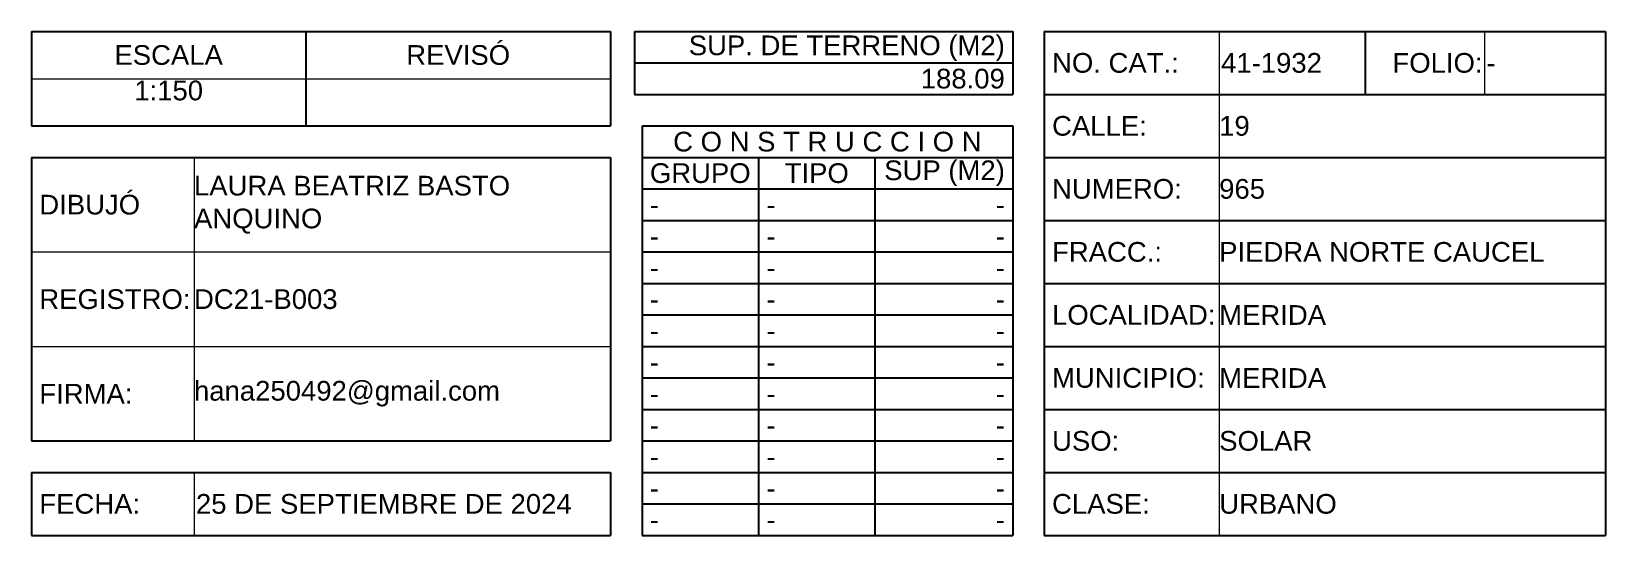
# Model space of a CAD drawing. Header units: inches. Extents: x 163.5 to 193.7, y 30.1 to 74.
# Drawn here: x 163.52 to 193.52, y 30.14 to 39.74 of the extents above; entities that cross this region are included whole.
import ezdxf

# ---------------------------------------------------------------- set-up
doc = ezdxf.new("R2010")
doc.units = ezdxf.units.IN
doc.header["$MEASUREMENT"] = 0
doc.styles.add('Formato', font='arial.ttf')
doc.styles.get("Standard").update_dxf_attribs({"font": 'arial.ttf'})

# ---------------------------------------------------------------- blocks, each defined once
blk = doc.blocks.new('*T4')
at = {"color": 0, "linetype": 'ByBlock', "lineweight": -2, "transparency": 16777216}
for p, q in [((0, 0), (11.036, 0)), ((0, 0), (0, -1.8)), ((5.23, 0), (5.23, -1.8)), ((11.036, 0), (11.036, -1.8)), ((0, -1.8), (11.036, -1.8))]:
    blk.add_line(p, q, dxfattribs=at)
at = {"layer": 'Defpoints', "color": 8, "linetype": 'ByBlock', "lineweight": 0, "transparency": 16777216}
blk.add_line((0, -0.9), (11.036, -0.9), dxfattribs=at)
at = {"color": 0, "lineweight": 18, "transparency": 16777216, "char_height": 0.375}
for s, insert, width, attachment_point in [('{\\C256;ESCALA}', (2.615, -0.45), 5.15762, 5), ('REVISÓ', (8.133, -0.45), 5.73486, 5), ('1:150', (2.615, -0.936), 5.15762, 2)]:
    blk.add_mtext(s, dxfattribs=dict(at, insert=insert, width=width, attachment_point=attachment_point))
blk = doc.blocks.new('*T5')
at = {"color": 0, "lineweight": -2, "transparency": 16777216}
for p, q in [((0, 0), (7.21, 0)), ((0, 0), (0, -0.6)), ((7.21, 0), (7.21, -0.6)), ((0, -0.6), (7.21, -0.6))]:
    blk.add_line(p, q, dxfattribs=at)
at = {"color": 0, "lineweight": 18, "transparency": 16777216, "insert": (7.06, -0.3), "char_height": 0.375, "width": 6.90975, "attachment_point": 6}
blk.add_mtext('188.09', dxfattribs=at)
blk = doc.blocks.new('*T6')
at = {"color": 0, "lineweight": -2, "transparency": 16777216}
for p, q in [((0, 0), (7.21, 0)), ((0, 0), (0, -0.6)), ((7.21, 0), (7.21, -0.6)), ((0, -0.6), (7.21, -0.6))]:
    blk.add_line(p, q, dxfattribs=at)
at = {"color": 0, "lineweight": 18, "transparency": 16777216, "insert": (7.06, -0.564), "char_height": 0.375, "width": 6.90975, "attachment_point": 9}
blk.add_mtext('{\\C256;  SUP. DE TERRENO (M2)   }', dxfattribs=at)
blk = doc.blocks.new('*T7')
at = {"color": 0, "lineweight": -2, "transparency": 16777216}
for p, q in [((0, 0), (3.336, 0)), ((0, 0), (0, -9.6)), ((0, -1.2), (3.336, -1.2)), ((0, -2.4), (3.336, -2.4)), ((0, -3.6), (3.336, -3.6)), ((0, -4.8), (3.336, -4.8)), ((0, -6), (3.336, -6)), ((0, -7.2), (3.336, -7.2)), ((0, -8.4), (3.336, -8.4)), ((0, -9.6), (3.336, -9.6))]:
    blk.add_line(p, q, dxfattribs=at)
at = {"layer": 'Defpoints', "color": 8, "linetype": 'ByBlock', "lineweight": 0, "transparency": 16777216}
blk.add_line((3.336, 0), (3.336, -9.6), dxfattribs=at)
at = {"color": 0, "lineweight": 18, "transparency": 16777216, "char_height": 0.375, "width": 3.03551, "attachment_point": 4, "style": 'Formato'}
for s, insert in [('NO. CAT.:', (0.15, -0.6)), ('CALLE:', (0.15, -1.8)), ('NUMERO:', (0.15, -3)), ('FRACC.:', (0.15, -4.2)), ('LOCALIDAD:', (0.15, -5.4)), ('MUNICIPIO:', (0.15, -6.6)), ('CLASE:', (0.15, -9))]:
    blk.add_mtext(s, dxfattribs=dict(at, insert=insert))
at = {"color": 0, "lineweight": 18, "transparency": 16777216, "insert": (0.15, -7.8), "char_height": 0.375, "width": 3.03551, "attachment_point": 4}
blk.add_mtext('USO:', dxfattribs=at)
blk = doc.blocks.new('*T8')
at = {"color": 0, "lineweight": -2, "transparency": 16777216}
for p, q in [((0, 0), (7.363, 0)), ((7.363, 0), (7.363, -8.4)), ((0, -1.2), (7.363, -1.2)), ((0, -2.4), (7.363, -2.4)), ((0, -3.6), (7.363, -3.6)), ((0, -4.8), (7.363, -4.8)), ((0, -6), (7.363, -6)), ((0, -7.2), (7.363, -7.2)), ((0, -8.4), (7.363, -8.4))]:
    blk.add_line(p, q, dxfattribs=at)
at = {"layer": 'Defpoints', "color": 8, "linetype": 'ByBlock', "lineweight": 0, "transparency": 16777216}
blk.add_line((0, 0), (0, -8.4), dxfattribs=at)
at = {"color": 0, "lineweight": 18, "transparency": 16777216, "char_height": 0.375, "width": 7.363, "attachment_point": 4}
for s, insert in [('19', (0, -0.6)), ('965', (0, -1.8)), ('PIEDRA NORTE CAUCEL', (0, -3)), ('MERIDA', (0, -4.2)), ('MERIDA', (0, -5.4)), ('SOLAR', (0, -6.6)), ('URBANO', (0, -7.8))]:
    blk.add_mtext(s, dxfattribs=dict(at, insert=insert))
blk = doc.blocks.new('*T9')
at = {"color": 0, "lineweight": -2, "transparency": 16777216}
for p, q in [((0, 0), (2.782, 0)), ((2.782, 0), (2.782, -1.2)), ((0, -1.2), (2.782, -1.2))]:
    blk.add_line(p, q, dxfattribs=at)
at = {"layer": 'Defpoints', "color": 8, "linetype": 'ByBlock', "lineweight": 0, "transparency": 16777216}
blk.add_line((0, 0), (0, -1.2), dxfattribs=at)
at = {"color": 0, "lineweight": 18, "transparency": 16777216, "insert": (0.036, -0.6), "char_height": 0.375, "width": 2.7103, "attachment_point": 4}
blk.add_mtext('41-1932', dxfattribs=at)
blk = doc.blocks.new('*T10')
at = {"color": 0, "lineweight": -2, "transparency": 16777216}
for p, q in [((0, 0), (2.273, 0)), ((0, 0), (0, -1.2)), ((0, -1.2), (2.273, -1.2))]:
    blk.add_line(p, q, dxfattribs=at)
at = {"layer": 'Defpoints', "color": 8, "linetype": 'ByBlock', "lineweight": 0, "transparency": 16777216}
blk.add_line((2.273, 0), (2.273, -1.2), dxfattribs=at)
at = {"color": 0, "lineweight": 18, "transparency": 16777216, "insert": (2.237, -0.6), "char_height": 0.375, "width": 2.2007, "attachment_point": 6}
blk.add_mtext(' FOLIO:', dxfattribs=at)
blk = doc.blocks.new('*T11')
at = {"color": 0, "lineweight": -2, "transparency": 16777216}
for p, q in [((0, 0), (2.308, 0)), ((2.308, 0), (2.308, -1.2)), ((0, -1.2), (2.308, -1.2))]:
    blk.add_line(p, q, dxfattribs=at)
at = {"layer": 'Defpoints', "color": 8, "linetype": 'ByBlock', "lineweight": 0, "transparency": 16777216}
blk.add_line((0, 0), (0, -1.2), dxfattribs=at)
at = {"color": 0, "lineweight": 18, "transparency": 16777216, "insert": (0.036, -0.6), "char_height": 0.375, "width": 2.236, "attachment_point": 4}
blk.add_mtext('-', dxfattribs=at)
blk = doc.blocks.new('*T12')
at = {"color": 0, "lineweight": -2, "transparency": 16777216}
for p, q in [((0, 0), (3.098, 0)), ((0, 0), (0, -1.2)), ((0, -1.2), (3.098, -1.2))]:
    blk.add_line(p, q, dxfattribs=at)
at = {"layer": 'Defpoints', "color": 8, "linetype": 'ByBlock', "lineweight": 0, "transparency": 16777216}
blk.add_line((3.098, 0), (3.098, -1.2), dxfattribs=at)
at = {"color": 0, "lineweight": 18, "transparency": 16777216, "insert": (0.15, -0.6), "char_height": 0.375, "width": 2.79829, "attachment_point": 4}
blk.add_mtext('{\\C256;FECHA:}', dxfattribs=at)
blk = doc.blocks.new('*T13')
at = {"color": 0, "lineweight": -2, "transparency": 16777216}
for p, q in [((0, 0), (7.938, 0)), ((7.938, 0), (7.938, -1.2)), ((0, -1.2), (7.938, -1.2))]:
    blk.add_line(p, q, dxfattribs=at)
at = {"layer": 'Defpoints', "color": 8, "linetype": 'ByBlock', "lineweight": 0, "transparency": 16777216}
blk.add_line((0, 0), (0, -1.2), dxfattribs=at)
at = {"color": 0, "lineweight": 18, "transparency": 16777216, "insert": (0.036, -0.6), "char_height": 0.375, "width": 7.86619, "attachment_point": 4}
blk.add_mtext('{\\C256;25 DE SEPTIEMBRE DE 2024}', dxfattribs=at)
blk = doc.blocks.new('*T14')
at = {"color": 0, "lineweight": -2, "transparency": 16777216}
for p, q in [((0, 0), (7.065, 0)), ((0, 0), (0, -7.8)), ((7.065, 0), (7.065, -7.8)), ((0, -0.6), (7.065, -0.6)), ((2.22, -0.6), (2.22, -7.8)), ((4.44, -0.6), (4.44, -7.8)), ((0, -1.2), (7.065, -1.2)), ((0, -1.8), (7.065, -1.8)), ((0, -2.4), (7.065, -2.4)), ((0, -3), (7.065, -3)), ((0, -3.6), (7.065, -3.6)), ((0, -4.2), (7.065, -4.2)), ((0, -4.8), (7.065, -4.8)), ((0, -5.4), (7.065, -5.4)), ((0, -6), (7.065, -6)), ((0, -6.6), (7.065, -6.6)), ((0, -7.2), (7.065, -7.2)), ((0, -7.8), (7.065, -7.8))]:
    blk.add_line(p, q, dxfattribs=at)
at = {"color": 0, "lineweight": 18, "transparency": 16777216, "char_height": 0.375}
for s, insert, width, attachment_point in [('{\\C256;C O N S T R U C C I O N}', (3.532, -0.3), 7.065, 5), ('GRUPO', (1.11, -0.9), 2.22, 5), ('TIPO', (3.33, -0.9), 2.22, 5), ('SUP (M2)', (6.915, -0.9), 2.325, 6), ('-', (0.15, -1.5), 1.92, 4), ('-', (2.37, -1.5), 1.92, 4), ('-', (0.15, -2.1), 1.92, 4), ('-', (2.37, -2.1), 1.92, 4), ('-', (0.15, -2.7), 1.92, 4), ('-', (2.37, -2.7), 1.92, 4), ('-', (0.15, -3.3), 1.92, 4), ('-', (2.37, -3.3), 1.92, 4), ('-', (0.15, -3.9), 1.92, 4), ('-', (2.37, -3.9), 1.92, 4), ('-', (0.15, -4.5), 1.92, 4), ('-', (2.37, -4.5), 1.92, 4), ('-', (0.15, -5.1), 1.92, 4), ('-', (2.37, -5.1), 1.92, 4), ('-', (0.15, -5.7), 1.92, 4), ('-', (2.37, -5.7), 1.92, 4), ('-', (0.15, -6.3), 1.92, 4), ('-', (2.37, -6.3), 1.92, 4), ('-', (0.15, -6.9), 1.92, 4), ('-', (2.37, -6.9), 1.92, 4), ('-', (0.15, -7.5), 1.92, 4), ('-', (2.37, -7.5), 1.92, 4), ('-', (6.915, -7.5), 2.325, 6)]:
    blk.add_mtext(s, dxfattribs=dict(at, insert=insert, width=width, attachment_point=attachment_point))
at = {"color": 0, "lineweight": 18, "transparency": 16777216, "char_height": 0.375, "width": 2.325, "attachment_point": 6, "style": 'Formato'}
for insert in [(6.915, -1.5), (6.915, -2.1), (6.915, -2.7), (6.915, -3.3), (6.915, -3.9), (6.915, -4.5), (6.915, -5.1), (6.915, -5.7), (6.915, -6.3), (6.915, -6.9)]:
    blk.add_mtext('-', dxfattribs=dict(at, insert=insert))
blk = doc.blocks.new('*T15')
at = {"color": 0, "lineweight": -2, "transparency": 16777216}
for p, q in [((0, 0), (11.036, 0)), ((0, 0), (0, -5.4)), ((11.036, 0), (11.036, -5.4)), ((0, -5.4), (11.036, -5.4))]:
    blk.add_line(p, q, dxfattribs=at)
at = {"layer": 'Defpoints', "color": 8, "linetype": 'ByBlock', "lineweight": 0, "transparency": 16777216}
for p, q in [((3.098, 0), (3.098, -5.4)), ((0, -1.8), (11.036, -1.8)), ((0, -3.6), (11.036, -3.6))]:
    blk.add_line(p, q, dxfattribs=at)
at = {"color": 0, "lineweight": 18, "transparency": 16777216, "char_height": 0.375, "width": 7.93819, "attachment_point": 4, "style": 'Formato'}
for s, insert in [('LAURA BEATRIZ BASTO ANQUINO', (3.098, -0.9)), ('DC21-B003', (3.098, -2.7)), ('hana250492@gmail.com', (3.098, -4.5))]:
    blk.add_mtext(s, dxfattribs=dict(at, insert=insert))
at = {"color": 0, "lineweight": 18, "transparency": 16777216, "char_height": 0.375, "width": 2.79829, "attachment_point": 4}
for s, insert in [('DIBUJÓ', (0.15, -0.9)), ('REGISTRO:', (0.15, -2.7)), ('FIRMA:', (0.15, -4.5))]:
    blk.add_mtext(s, dxfattribs=dict(at, insert=insert))

msp = doc.modelspace()

# ---------------------------------------------------------------- block references
for name, p in [('*T4', (163.518, 39.739)), ('*T6', (175.01, 39.739)), ('*T7', (182.82, 39.739)), ('*T9', (186.155, 39.739)), ('*T10', (188.938, 39.739)), ('*T11', (191.21, 39.739)), ('*T5', (175.01, 39.139)), ('*T8', (186.155, 38.539)), ('*T14', (175.155, 37.939)), ('*T15', (163.518, 37.339)), ('*T12', (163.518, 31.339)), ('*T13', (166.617, 31.339))]:
    msp.add_blockref(name, p)

doc.saveas('drawing.dxf')
